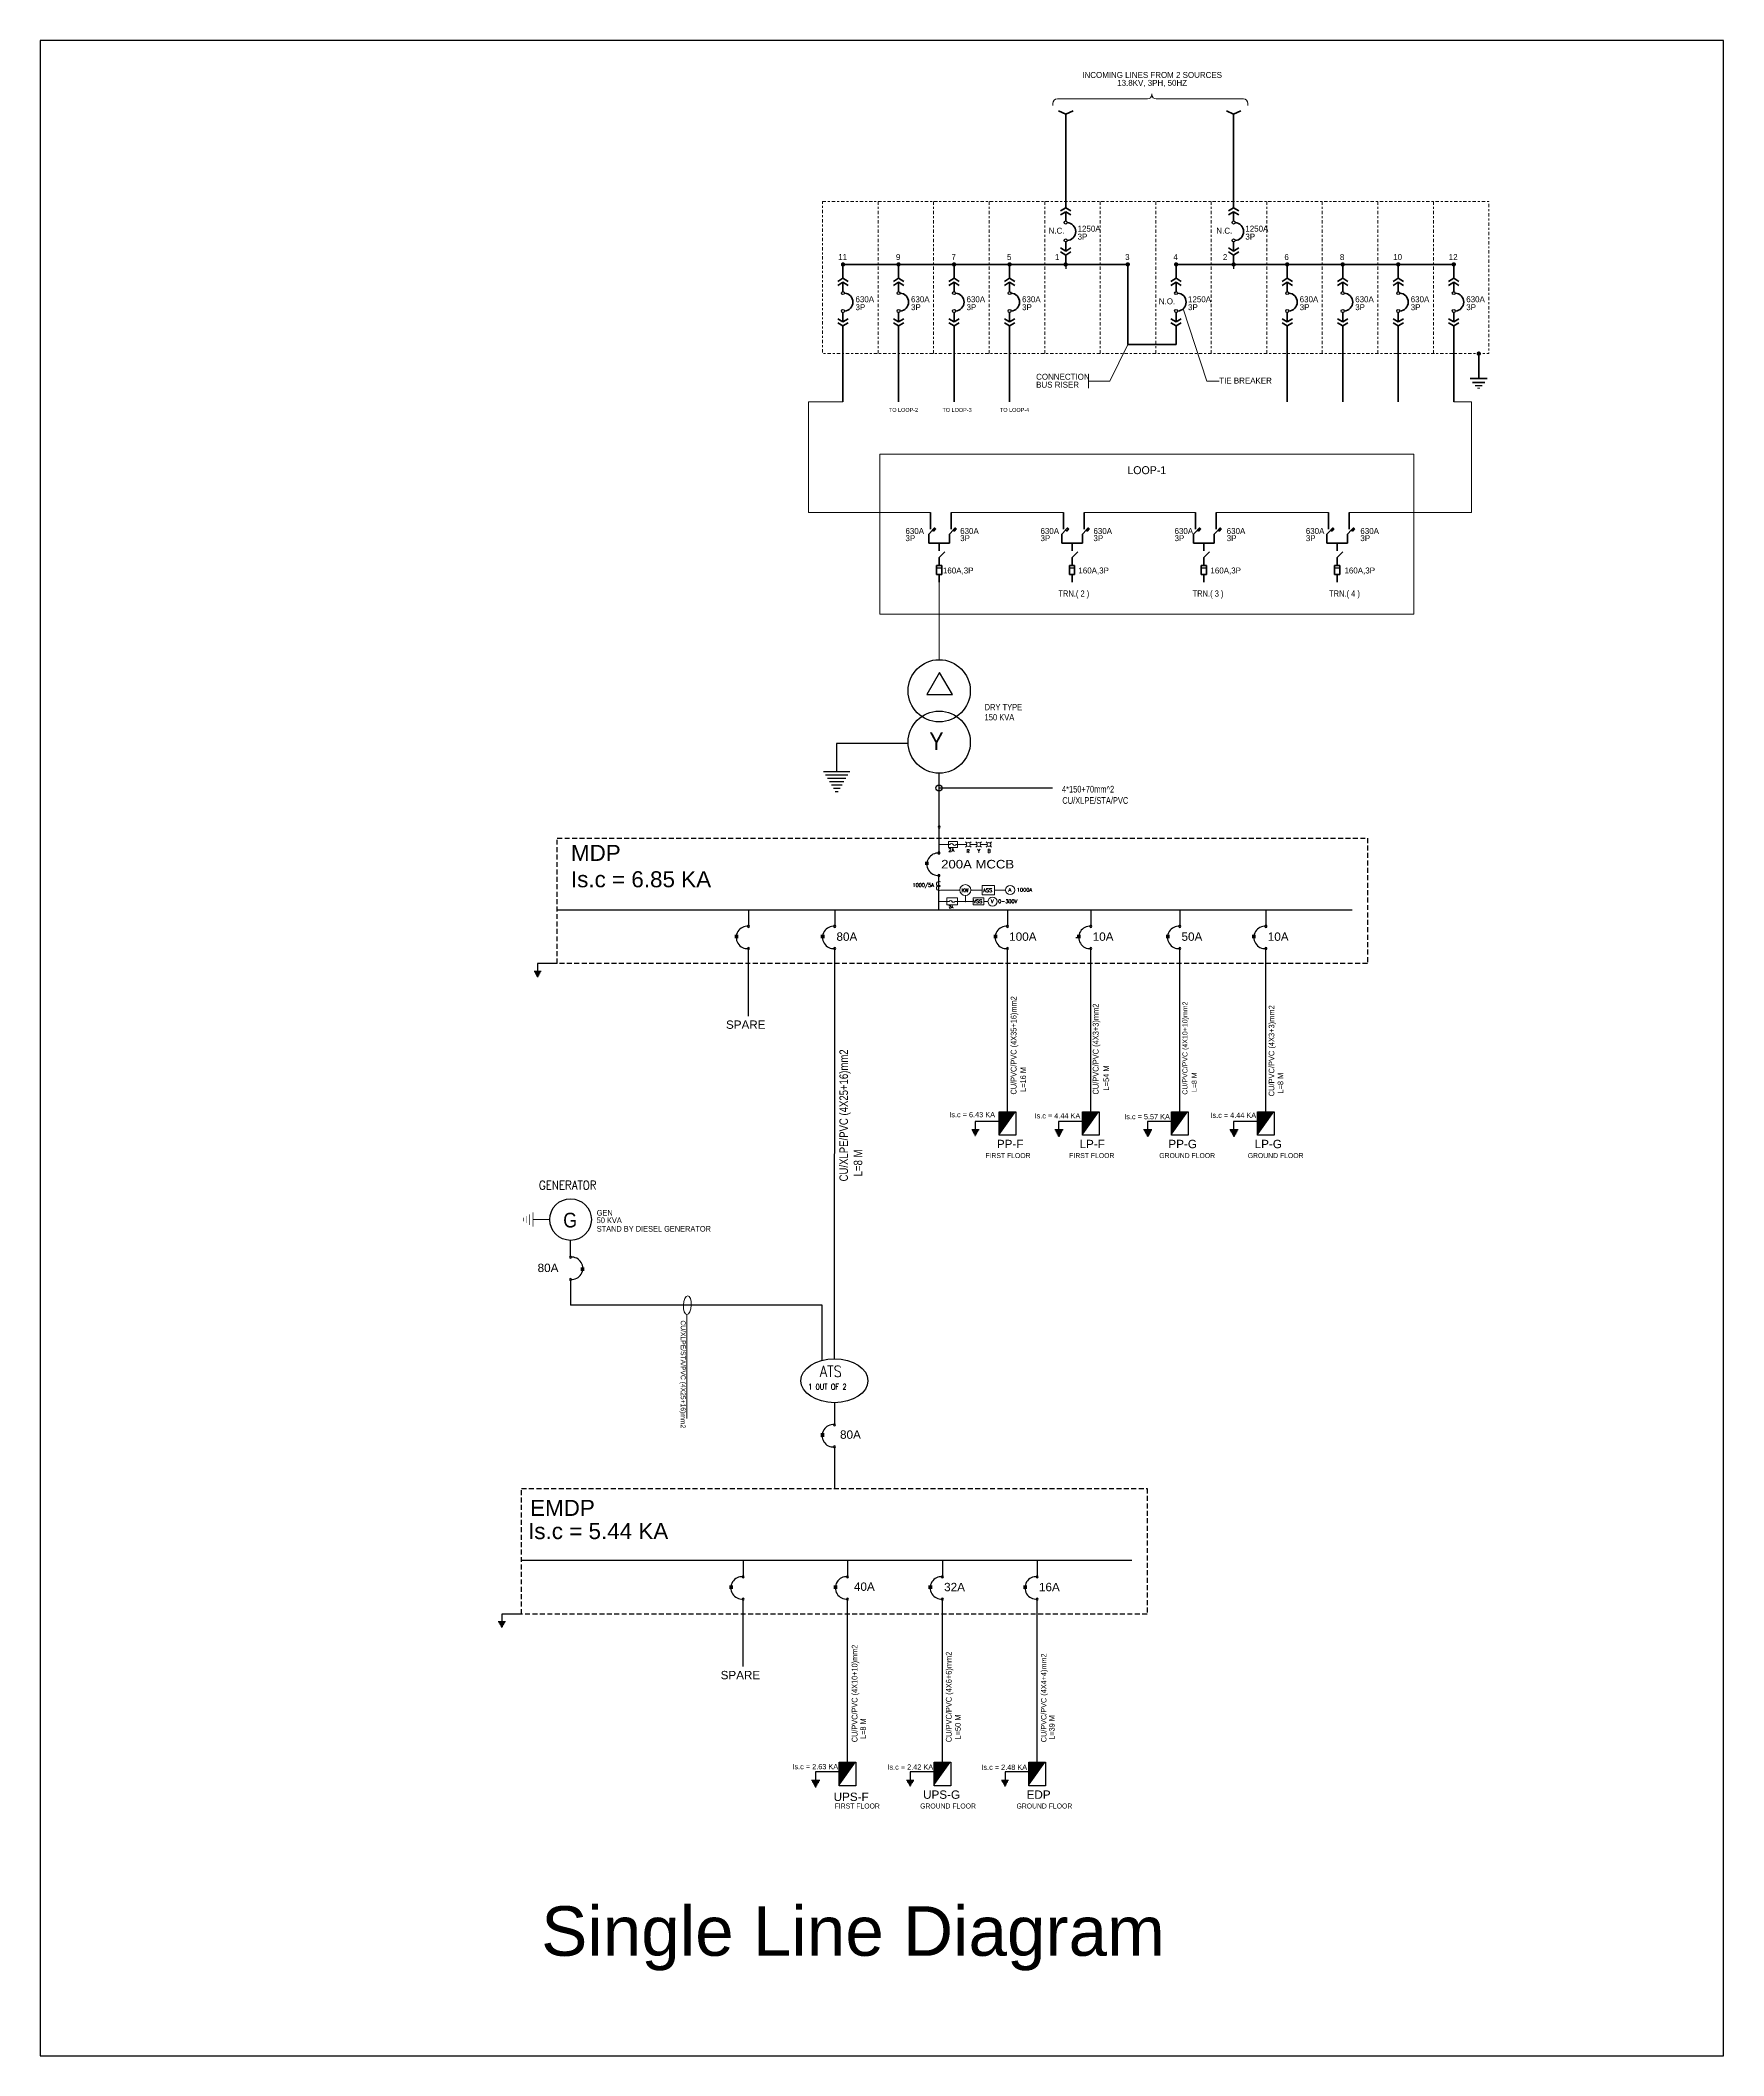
# Model space of a CAD drawing. Header units: inches. Extents: x 102 to 187, y 92 to 194.
import ezdxf
from ezdxf.enums import TextEntityAlignment as Align

# ---------------------------------------------------------------- set-up
doc = ezdxf.new("R2010")
doc.units = ezdxf.units.IN
doc.header["$MEASUREMENT"] = 0
doc.linetypes.add('DGN Style 4', pattern=[0.336795, 0.168292, -0.084146, 0.000210365, -0.084146])
doc.linetypes.add('HIDDEN', pattern=[0.375, 0.25, -0.125])
for name, color, linetype in [('1ST-1', 4, 'Continuous'), ('E-PW-TXT', 2, 'Continuous'), ('E-SLD', 4, 'Continuous'), ('E-T25', 3, 'Continuous'), ('E-TEXT', 2, 'Continuous'), ('ET25-50', 3, 'Continuous'), ('POWER', 7, 'Continuous')]:
    doc.layers.add(name, color=color, linetype=linetype)
for name, color, linetype, lineweight in [('E-TEXT-E', 1, 'Continuous', 25), ('E-WIR', 4, 'Continuous', 0), ('Level 1', 7, 'Continuous', 0), ('Level 3', 7, 'Continuous', 0), ('Level 33', 7, 'Continuous', 5), ('Level 38', 7, 'Continuous', 0), ('Level 39', 7, 'Continuous', 0), ('Level 42', 7, 'Continuous', 0), ('LIGHTS', 4, 'Continuous', 20)]:
    doc.layers.add(name, color=color, linetype=linetype, lineweight=lineweight)
doc.styles.add('dim50', font='', dxfattribs={"width": 0.8, "height": 125})
doc.styles.add('GEO', font='arial.ttf', dxfattribs={"width": 1.15, "height": 0.18})
doc.styles.add('moha', font='romant.shx')
doc.styles.add('RD', font='romand.shx', dxfattribs={"width": 1.2, "height": 250})
doc.styles.add('ROMANS', font='arial.ttf', dxfattribs={"width": 1.15, "height": 0.2})
doc.styles.get("Standard").update_dxf_attribs({"font": 'arial.ttf'})
doc.styles.add('STENCIL', font='STENCIL.shx', dxfattribs={"height": 0.25})
doc.styles.add('Style-LOW_RES_FILLED', font='LOW_RES_FILLED.shx')
doc.styles.get('dim50').set_extended_font_data('HelvLight')

# ---------------------------------------------------------------- blocks, each defined once
blk = doc.blocks.new('CB_1')
at = {"layer": 'Level 38', "color": 1, "linetype": 'Continuous', "lineweight": 30}
for centre in [(0, 0.123), (0, 0.01)]:
    blk.add_circle(centre, 0.00953, dxfattribs=at)
at = {"layer": 'Level 38', "color": 1, "linetype": 'Continuous', "lineweight": 53}
blk.add_arc((0.006, 0.066), 0.0569, 273.5274, 86.4726, dxfattribs=at)
blk = doc.blocks.new('cb')
at = {"layer": 'Level 38', "color": 1, "linetype": 'Continuous', "lineweight": 30, "xscale": 8, "yscale": 8, "zscale": 8, "rotation": 90}
blk.add_blockref('CB_1', (0.53, -0.5), dxfattribs=at)
blk = doc.blocks.new('*U6')
at = {"layer": 'Level 33', "color": 211, "linetype": 'Continuous', "lineweight": 70}
for q in [(-0.26, 0.08, 0), (0.26, 0.08, 0)]:
    blk.add_line((0, -0.08, 0), q, dxfattribs=at)
blk = doc.blocks.new('*U7')
at = {"layer": 'Level 33', "color": 211, "linetype": 'Continuous', "lineweight": 70}
for q in [(-0.26, 0.08, 0), (0.26, 0.08, 0)]:
    blk.add_line((0, -0.08, 0), q, dxfattribs=at)
blk = doc.blocks.new('*U8')
at = {"layer": 'Level 42', "color": 7, "linetype": 'Continuous', "lineweight": 13}
for p, q in [((-0.15, 0.04, 0), (-4.69, 0.04, 0)), ((4.69, 0.04, 0), (0.3, 0.04, 0)), ((-4.92, -0.19, 0), (-4.92, -0.29, 0)), ((4.92, -0.29, 0), (4.92, -0.19, 0))]:
    blk.add_line(p, q, dxfattribs=at)
at = {"layer": 'Level 42', "color": 7, "linetype": 'Continuous', "lineweight": 13, "elevation": 0, "flags": 128}
blk.add_lwpolyline([(0.08, 0.26), (0.08, 0.29), (0.08, 0.26)], dxfattribs=at)
at = {"layer": 'Level 42', "color": 7, "linetype": 'Continuous', "lineweight": 13}
for centre, start, end in [((-4.69, -0.19, 0), 90, 180), ((4.69, -0.19, 0), 0, 90)]:
    blk.add_arc(centre, 0.225, start, end, dxfattribs=at)
at = {"layer": 'Level 42', "color": 7, "linetype": 'Continuous', "lineweight": 13, "extrusion": (0, 0, -1)}
for centre, start, end in [((0.15, 0.26, 0), 180, 270), ((-0.3, 0.26, 0), 270, 0)]:
    blk.add_arc(centre, 0.225, start, end, dxfattribs=at)
blk = doc.blocks.new('DOT')
at = {"layer": '1ST-1', "color": 0, "linetype": 'ByBlock'}
blk.add_line((-0.5, 0), (-1, 0), dxfattribs=at)
at = {"layer": '1ST-1', "color": 0, "linetype": 'ByBlock', "const_width": 0.5}
blk.add_lwpolyline([(-0.25, 0, 1), (0.25, 0, 1)], format="xyb", close=True, dxfattribs=at)
blk = doc.blocks.new('DT_1')
at = {"layer": 'Level 3', "color": 3, "linetype": 'Continuous', "lineweight": 0, "xscale": 0.1375006984931175, "yscale": 0.1375006984931175, "zscale": 0.1375006984931175}
blk.add_blockref('DOT', (0, 0), dxfattribs=at)
blk = doc.blocks.new('dt')
at = {"layer": 'Level 3', "color": 3, "linetype": 'Continuous', "lineweight": 0, "xscale": 10.56, "yscale": 10.56, "zscale": 10.56}
blk.add_blockref('DT_1', (0, 0), dxfattribs=at)
blk = doc.blocks.new('A$C544A3A19')
at = {"layer": 'Level 3', "color": 3, "linetype": 'Continuous', "lineweight": 0, "xscale": 1.5, "yscale": 1.5, "zscale": 1.5, "rotation": 90}
blk.add_blockref('dt', (0, 0), dxfattribs=at)
blk = doc.blocks.new('A$C68994367')
at = {"layer": 'Level 1', "color": 7, "linetype": 'Continuous', "lineweight": 0, "insert": (0, 0), "char_height": 0.3, "attachment_point": 4, "line_spacing_factor": 0.722892, "style": 'Style-LOW_RES_FILLED'}
blk.add_mtext('630A\\P3P', dxfattribs=at)
blk = doc.blocks.new('A$C1B5D5461')
at = {"layer": 'Level 1', "color": 7, "linetype": 'Continuous', "lineweight": 0, "style": 'Style-LOW_RES_FILLED'}
blk.add_text('160A,3P', height=0.3, dxfattribs=at).set_placement((0, 0), align=Align.MIDDLE_LEFT)

msp = doc.modelspace()

# ---------------------------------------------------------------- linework, layer by layer
at = {"color": 10}
for p, q in [((146.66, 152.69), (146.83, 152.69)), ((146.66, 152.63), (146.83, 152.63)), ((146.66, 152.58), (146.83, 152.58)), ((137.06, 149), (137.22, 149)), ((137.06, 148.94), (137.22, 148.94)), ((137.06, 148.88), (137.22, 148.88)), ((141.4, 149), (141.57, 149)), ((141.4, 148.94), (141.57, 148.94)), ((141.4, 148.88), (141.57, 148.88)), ((150.12, 149), (150.29, 149)), ((150.12, 148.94), (150.29, 148.94)), ((150.12, 148.88), (150.29, 148.88)), ((154.25, 148.88), (154.42, 148.88)), ((154.32, 149), (154.49, 149)), ((154.32, 148.94), (154.49, 148.94)), ((154.32, 148.88), (154.49, 148.88)), ((158.81, 149), (158.98, 149)), ((158.81, 148.94), (158.98, 148.94)), ((158.81, 148.88), (158.98, 148.88)), ((163.15, 149), (163.32, 149)), ((163.15, 148.94), (163.32, 148.94)), ((163.15, 148.88), (163.32, 148.88)), ((129.46, 132.21), (129.29, 132.21)), ((129.46, 132.15), (129.29, 132.15)), ((129.46, 132.09), (129.29, 132.09)), ((141.39, 123.86), (141.56, 123.86)), ((141.39, 123.8), (141.56, 123.8)), ((141.39, 123.74), (141.56, 123.74)), ((136.78, 116.18), (136.95, 116.18)), ((136.78, 116.13), (136.95, 116.13)), ((136.78, 116.07), (136.95, 116.07)), ((142.05, 116.18), (142.22, 116.18)), ((142.05, 116.13), (142.22, 116.13)), ((142.05, 116.07), (142.22, 116.07)), ((146.83, 116.18), (147, 116.18)), ((146.83, 116.13), (147, 116.13)), ((146.83, 116.07), (147, 116.07)), ((151.61, 116.18), (151.78, 116.18)), ((151.61, 116.13), (151.78, 116.13)), ((151.61, 116.07), (151.78, 116.07))]:
    msp.add_line(p, q, dxfattribs=at)
at = {"color": 4, "linetype": 'HIDDEN'}
for points in [[(128.1, 153.9), (168.96, 153.9), (168.96, 147.57), (128.1, 147.57)], [(126.3, 121.09), (157.85, 121.09), (157.85, 114.76), (126.3, 114.76)]]:
    msp.add_lwpolyline(points, close=True, dxfattribs=at)
at = {"layer": 'E-SLD'}
for p, q in [((145.79, 158.68), (142.19, 158.68)), ((142.19, 158.68), (142.19, 157.25)), ((142.85, 157.25), (141.53, 157.25)), ((142.76, 157.08), (141.63, 157.08)), ((142.66, 156.91), (141.73, 156.91)), ((142.56, 156.74), (141.83, 156.74)), ((142.46, 156.57), (141.93, 156.57)), ((142.36, 156.4), (142.03, 156.4)), ((142.26, 156.23), (142.12, 156.23)), ((128.1, 147.57), (127.11, 147.57)), ((127.11, 147.57), (127.11, 147.18)), ((127.29, 147.18), (126.93, 147.18)), ((127.26, 147.13), (126.95, 147.13)), ((127.24, 147.08), (126.98, 147.08)), ((127.21, 147.04), (127.01, 147.04)), ((127.18, 146.99), (127.04, 146.99)), ((127.16, 146.94), (127.06, 146.94)), ((127.13, 146.9), (127.09, 146.9)), ((125.49, 114.37), (125.12, 114.37)), ((125.46, 114.32), (125.15, 114.32)), ((125.43, 114.27), (125.18, 114.27)), ((125.41, 114.23), (125.2, 114.23)), ((125.38, 114.18), (125.23, 114.18)), ((125.35, 114.13), (125.26, 114.13)), ((125.32, 114.08), (125.29, 114.08)), ((126.3, 114.76), (125.31, 114.76)), ((125.31, 114.76), (125.31, 114.37))]:
    msp.add_line(p, q, dxfattribs=at)
for centre, radius in [((147.36, 161.33), 1.57), ((147.36, 158.74), 1.57), ((128.77, 134.66), 1.05)]:
    msp.add_circle(centre, radius, dxfattribs=at)
at = {"layer": 'E-WIR'}
msp.add_line((126.87, 134.66), (127.72, 134.66), dxfattribs=at)
at = {"layer": 'E-WIR', "const_width": 0.0314}
for points in [[(126.4, 134.75), (126.4, 134.57)], [(126.55, 134.84), (126.55, 134.48)], [(126.71, 134.93), (126.71, 134.39)], [(126.87, 135.02), (126.87, 134.3)]]:
    msp.add_lwpolyline(points, dxfattribs=at)
at = {"layer": 'E-WIR', "ltscale": 10}
msp.add_lwpolyline([(134.64, 129.87), (134.64, 124.63)], dxfattribs=at)
msp.add_ellipse((134.66, 130.34), major_axis=(-0.018, -0.473), ratio=0.414418, dxfattribs=at)
at = {"layer": 'ET25-50'}
msp.add_lwpolyline([(147.38, 162.25), (146.74, 161.14), (148.03, 161.14)], close=True, dxfattribs=at)
at = {"layer": 'Level 1', "color": 7, "linetype": 'DGN Style 4', "lineweight": 13}
for p, q in [((144.28, 186.01), (144.28, 178.34)), ((147.08, 186.01), (147.08, 178.34)), ((149.88, 186.01), (149.88, 178.34)), ((152.68, 186.01), (152.68, 178.34)), ((155.48, 186.01), (155.48, 178.34)), ((158.28, 186.01), (158.28, 178.34)), ((161.08, 186.01), (161.08, 178.34)), ((163.88, 186.01), (163.88, 178.34)), ((166.68, 186.01), (166.68, 178.34)), ((169.48, 186.01), (169.48, 178.34)), ((172.28, 186.01), (172.28, 178.34))]:
    msp.add_line(p, q, dxfattribs=at)
at = {"layer": 'Level 1', "color": 7, "linetype": 'Continuous', "lineweight": 0}
for p, q in [((159.66, 180.6, -0.01), (160.86, 176.95, -0.01)), ((156.87, 178.8), (155.97, 176.95)), ((154.89, 177.3, -0.01), (154.89, 176.6, -0.01)), ((154.89, 176.95, -0.01), (155.97, 176.95, -0.01)), ((160.86, 176.95, -0.01), (161.48, 176.95, -0.01))]:
    msp.add_line(p, q, dxfattribs=at)
at = {"layer": 'Level 1', "color": 7, "linetype": 'DGN Style 4', "lineweight": 13}
msp.add_3dface([(141.48, 186.01), (175.08, 186.01), (175.08, 178.34), (141.48, 178.34)], dxfattribs=at)
at = {"layer": 'Level 33', "color": 40, "linetype": 'Continuous', "lineweight": 80}
for p, q in [((153.74, 185.7), (153.74, 190.42)), ((162.21, 185.7), (162.21, 190.42)), ((153.74, 185.5), (153.74, 185.03)), ((162.21, 185.5), (162.21, 185.03)), ((153.74, 183.97), (153.74, 183.5)), ((153.74, 183.3), (153.74, 182.84)), ((162.21, 183.97), (162.21, 183.5)), ((162.21, 183.3), (162.21, 182.84)), ((142.51, 182.84), (142.51, 182.14)), ((145.31, 182.84), (145.31, 182.14)), ((148.11, 182.84), (148.11, 182.14)), ((150.91, 182.84), (150.91, 182.14)), ((156.87, 182.84), (156.87, 178.8)), ((159.31, 182.84), (159.31, 182.14)), ((164.91, 182.84), (164.91, 182.14)), ((167.71, 182.84), (167.71, 182.14)), ((170.51, 182.84), (170.51, 182.14)), ((173.31, 182.84), (173.31, 182.14)), ((142.51, 181.94), (142.51, 181.47)), ((145.31, 181.94), (145.31, 181.47)), ((148.11, 181.94), (148.11, 181.47)), ((150.91, 181.94), (150.91, 181.47)), ((159.31, 181.94), (159.31, 181.47)), ((164.91, 181.94), (164.91, 181.47)), ((167.71, 181.94), (167.71, 181.47)), ((170.51, 181.94), (170.51, 181.47)), ((173.31, 181.94), (173.31, 181.47)), ((142.51, 180.41), (142.51, 179.94)), ((145.31, 180.41), (145.31, 179.94)), ((148.11, 180.41), (148.11, 179.94)), ((150.91, 180.41), (150.91, 179.94)), ((159.31, 180.41), (159.31, 179.94)), ((164.91, 180.41), (164.91, 179.94)), ((167.71, 180.41), (167.71, 179.94)), ((170.51, 180.41), (170.51, 179.94)), ((173.31, 180.41), (173.31, 179.94)), ((142.51, 179.74), (142.51, 175.9)), ((145.31, 179.74), (145.31, 175.9)), ((148.11, 179.74), (148.11, 175.9)), ((150.91, 179.74), (150.91, 175.9)), ((159.31, 179.74), (159.31, 178.8)), ((164.91, 179.74), (164.91, 175.9)), ((167.71, 179.74), (167.71, 175.9)), ((170.51, 179.74), (170.51, 175.9)), ((173.31, 179.74), (173.31, 175.9)), ((146.92, 170.32), (146.92, 169.49)), ((147.96, 170.32), (147.96, 169.49)), ((153.63, 170.32), (153.63, 169.49)), ((154.67, 170.32), (154.67, 169.49)), ((160.28, 170.32), (160.28, 169.49)), ((161.32, 170.32), (161.32, 169.49)), ((167, 170.32), (167, 169.49)), ((168.04, 170.32), (168.04, 169.49)), ((147.36, 168.78), (147.36, 168.39)), ((154.06, 168.78), (154.06, 168.39)), ((160.71, 168.78), (160.71, 168.39)), ((167.43, 168.78), (167.43, 168.39)), ((147.36, 168.05), (147.65, 168.34)), ((147.36, 168.05), (147.36, 167.66)), ((154.06, 168.05), (154.35, 168.34)), ((154.06, 168.05), (154.06, 167.66)), ((160.71, 168.05), (161, 168.34)), ((160.71, 168.05), (160.71, 167.66)), ((167.43, 168.05), (167.72, 168.34)), ((167.43, 168.05), (167.43, 167.66)), ((147.36, 167.2), (147.36, 166.81)), ((154.06, 167.2), (154.06, 166.81)), ((160.71, 167.2), (160.71, 166.81)), ((167.43, 167.2), (167.43, 166.81))]:
    msp.add_line(p, q, dxfattribs=at)
at = {"layer": 'Level 33', "color": 40, "linetype": 'Continuous', "lineweight": 100}
for p, q in [((142.51, 182.84), (156.87, 182.84)), ((159.31, 182.84), (173.31, 182.84)), ((156.87, 178.8), (159.31, 178.8))]:
    msp.add_line(p, q, dxfattribs=at)
at = {"layer": 'Level 33', "color": 40}
for p, q in [((142.51, 175.9), (140.77, 175.9)), ((140.77, 175.9), (140.77, 170.32)), ((173.31, 175.9), (174.21, 175.9)), ((174.21, 175.9), (174.21, 170.32)), ((171.3, 173.27), (144.37, 173.27)), ((146.92, 170.32), (140.77, 170.32)), ((153.63, 170.32), (147.96, 170.32)), ((160.28, 170.32), (154.67, 170.32)), ((167, 170.32), (161.32, 170.32)), ((174.21, 170.32), (168.04, 170.32)), ((147.36, 166.81), (147.36, 162.92))]:
    msp.add_line(p, q, dxfattribs=at)
at = {"layer": 'Level 33', "color": 40, "linetype": 'Continuous', "lineweight": 100, "flags": 128}
for points in [[(153.38, 190.59), (153.74, 190.42), (154.11, 190.58)], [(161.85, 190.59), (162.21, 190.42), (162.58, 190.58)]]:
    msp.add_lwpolyline(points, dxfattribs=at)
at = {"layer": 'Level 33', "color": 40}
msp.add_lwpolyline([(144.37, 173.27), (171.3, 173.27), (171.3, 165.2), (144.37, 165.2)], close=True, dxfattribs=at)
at = {"layer": 'Level 38', "color": 2, "linetype": 'Continuous', "lineweight": 70}
for p, q in [((146.84, 169.24), (147.04, 169.45)), ((146.84, 169.24), (146.84, 168.78)), ((146.84, 168.78), (147.88, 168.78)), ((147.88, 169.24), (148.08, 169.45)), ((147.88, 169.24), (147.88, 168.78)), ((153.54, 169.24), (153.75, 169.45)), ((153.54, 169.24), (153.54, 168.78)), ((153.54, 168.78), (154.58, 168.78)), ((154.58, 169.24), (154.79, 169.45)), ((154.58, 169.24), (154.58, 168.78)), ((160.19, 169.24), (160.4, 169.45)), ((160.19, 169.24), (160.19, 168.78)), ((160.19, 168.78), (161.23, 168.78)), ((161.23, 169.24), (161.44, 169.45)), ((161.23, 169.24), (161.23, 168.78)), ((166.91, 169.24), (167.12, 169.45)), ((166.91, 169.24), (166.91, 168.78)), ((166.91, 168.78), (167.95, 168.78)), ((167.95, 169.24), (168.16, 169.45)), ((167.95, 169.24), (167.95, 168.78))]:
    msp.add_line(p, q, dxfattribs=at)
at = {"layer": 'Level 38', "color": 240, "linetype": 'Continuous', "lineweight": 53}
for p, q in [((147.23, 167.66), (147.49, 167.66)), ((147.23, 167.66), (147.23, 167.2)), ((147.23, 167.2), (147.49, 167.2)), ((147.49, 167.66), (147.49, 167.2)), ((153.93, 167.66), (154.19, 167.66)), ((153.93, 167.66), (153.93, 167.2)), ((153.93, 167.2), (154.19, 167.2)), ((154.19, 167.66), (154.19, 167.2)), ((160.58, 167.66), (160.84, 167.66)), ((160.58, 167.66), (160.58, 167.2)), ((160.58, 167.2), (160.84, 167.2)), ((160.84, 167.66), (160.84, 167.2)), ((167.3, 167.66), (167.56, 167.66)), ((167.3, 167.66), (167.3, 167.2)), ((167.3, 167.2), (167.56, 167.2)), ((167.56, 167.66), (167.56, 167.2))]:
    msp.add_line(p, q, dxfattribs=at)
at = {"layer": 'Level 38', "color": 240, "linetype": 'Continuous', "lineweight": 30}
for p, q in [((147.23, 167.53), (147.49, 167.53)), ((153.93, 167.53), (154.19, 167.53)), ((160.58, 167.53), (160.84, 167.53)), ((167.3, 167.53), (167.56, 167.53))]:
    msp.add_line(p, q, dxfattribs=at)
at = {"layer": 'Level 38', "color": 2, "linetype": 'Continuous', "lineweight": 53}
for points in [[(147.03, 169.45), (147.13, 169.55), (147.18, 169.5), (147.08, 169.39)], [(148.07, 169.45), (148.17, 169.55), (148.22, 169.5), (148.12, 169.39)], [(153.73, 169.45), (153.83, 169.55), (153.89, 169.5), (153.79, 169.39)], [(154.77, 169.45), (154.87, 169.55), (154.93, 169.5), (154.83, 169.39)], [(160.39, 169.45), (160.49, 169.55), (160.54, 169.5), (160.44, 169.39)], [(161.43, 169.45), (161.53, 169.55), (161.58, 169.5), (161.48, 169.39)], [(167.11, 169.45), (167.21, 169.55), (167.26, 169.5), (167.16, 169.39)], [(168.15, 169.45), (168.25, 169.55), (168.3, 169.5), (168.2, 169.39)]]:
    msp.add_3dface(points, dxfattribs=at)
at = {"layer": 'Level 39', "color": 4, "linetype": 'Continuous', "lineweight": 70}
for p, q in [((174.57, 177.08, -0.01), (174.57, 178.34, -0.01)), ((174.13, 177.08, -0.01), (175, 177.08, -0.01))]:
    msp.add_line(p, q, dxfattribs=at)
at = {"layer": 'Level 39', "color": 4, "linetype": 'Continuous', "lineweight": 40}
msp.add_line((174.26, 176.89, -0.01), (174.87, 176.89, -0.01), dxfattribs=at)
at = {"layer": 'Level 39', "color": 4, "linetype": 'Continuous', "lineweight": 30}
msp.add_line((174.39, 176.74, -0.01), (174.74, 176.74, -0.01), dxfattribs=at)
at = {"layer": 'Level 39', "color": 4, "linetype": 'Continuous', "lineweight": 13}
msp.add_line((174.51, 176.6, -0.01), (174.62, 176.6, -0.01), dxfattribs=at)
at = {"layer": 'LIGHTS', "color": 3, "linetype": 'Continuous'}
for p, q in [((147.35, 153.58), (147.83, 153.58)), ((148.28, 153.58), (148.73, 153.58)), ((148.74, 153.67), (148.69, 153.72)), ((148.91, 153.67), (148.97, 153.72)), ((148.93, 153.58), (149.25, 153.58)), ((149.26, 153.67), (149.21, 153.72)), ((149.43, 153.67), (149.49, 153.72)), ((149.44, 153.58), (149.77, 153.58)), ((149.78, 153.67), (149.73, 153.72)), ((149.95, 153.67), (150, 153.72)), ((148.74, 153.49), (148.69, 153.44)), ((148.91, 153.49), (148.97, 153.44)), ((149.26, 153.49), (149.21, 153.44)), ((149.43, 153.49), (149.49, 153.44)), ((149.78, 153.49), (149.73, 153.44)), ((149.95, 153.49), (150, 153.44)), ((147.35, 150.7), (147.86, 150.7)), ((147.42, 151.28), (148.41, 151.28)), ((148.16, 150.7), (149.08, 150.7)), ((148.68, 150.7), (148.68, 151)), ((148.96, 151.28), (149.53, 151.28)), ((149.62, 150.7), (149.82, 150.7)), ((150.71, 151.28), (150.15, 151.28))]:
    msp.add_line(p, q, dxfattribs=at)
for points in [[(148.22, 153.58), (148.28, 153.58), (148.28, 153.73), (147.83, 153.73), (147.83, 153.58), (147.9, 153.58)], [(148.22, 153.58), (148.28, 153.58), (148.28, 153.43), (147.83, 153.43), (147.83, 153.58), (147.9, 153.58)]]:
    msp.add_lwpolyline(points, dxfattribs=at)
for points in [[(149.53, 151.51), (150.15, 151.51), (150.15, 151.04), (149.53, 151.04)], [(147.74, 150.53), (148.28, 150.53), (148.28, 150.88), (147.74, 150.88)], [(149.62, 150.53), (149.08, 150.53), (149.08, 150.88), (149.62, 150.88)]]:
    msp.add_lwpolyline(points, close=True, dxfattribs=at)
at = {"layer": 'LIGHTS', "color": 3, "linetype": 'Continuous', "const_width": 0.0366}
msp.add_lwpolyline([(148.66, 150.7, -1), (148.7, 150.7, -1)], format="xyb", close=True, dxfattribs=at)
at = {"layer": 'LIGHTS', "color": 3, "linetype": 'Continuous'}
for centre, radius in [((148.83, 153.58), 0.0978), ((149.35, 153.58), 0.0978), ((149.87, 153.58), 0.0978), ((148.68, 151.28), 0.275), ((150.94, 151.28), 0.229), ((150.05, 150.7), 0.229)]:
    msp.add_circle(centre, radius, dxfattribs=at)
for centre, radius, start, end in [((147.98, 153.53), 0.0978, 33.5513, 146.4487), ((148.14, 153.63), 0.0978, 213.5513, 326.4487), ((147.35, 151.59), 0.126, 55.2295, 304.7705), ((147.35, 151.38), 0.126, 55.2295, 304.7705), ((147.94, 150.66), 0.0881, 33.5513, 146.4487), ((148.08, 150.75), 0.0881, 213.5513, 326.4487)]:
    msp.add_arc(centre, radius, start, end, dxfattribs=at)
at = {"layer": 'POWER', "color": 4}
for p, q in [((147.35, 157.17), (147.35, 153.2)), ((147.35, 150.28), (147.35, 152.02)), ((128.1, 150.28), (168.18, 150.28)), ((137.75, 150.28), (137.75, 149.45)), ((142.09, 150.28), (142.09, 149.45)), ((150.81, 150.28), (150.81, 149.45)), ((155.01, 150.28), (155.01, 149.45)), ((159.5, 150.28), (159.5, 149.45)), ((163.84, 150.28), (163.84, 149.45)), ((137.75, 144.92), (137.75, 148.33)), ((142.08, 127.63), (142.09, 148.33)), ((150.81, 140.09), (150.81, 148.33)), ((155.01, 140.09), (155.01, 148.33)), ((159.49, 140.09), (159.49, 148.33)), ((163.84, 140.09), (163.84, 148.33)), ((150.39, 138.91), (150.39, 140.09)), ((150.39, 140.09), (151.23, 140.09)), ((151.23, 140.09), (151.23, 138.91)), ((154.59, 140.09), (155.43, 140.09)), ((154.59, 138.91), (154.59, 140.09)), ((155.43, 140.09), (155.43, 138.91)), ((159.07, 138.91), (159.07, 140.09)), ((159.07, 140.09), (159.91, 140.09)), ((159.91, 140.09), (159.91, 138.91)), ((163.42, 138.91), (163.42, 140.09)), ((163.42, 140.09), (164.26, 140.09)), ((164.26, 140.09), (164.26, 138.91)), ((151.23, 138.91), (150.39, 138.91)), ((155.43, 138.91), (154.59, 138.91)), ((159.91, 138.91), (159.07, 138.91)), ((164.26, 138.91), (163.42, 138.91)), ((141.46, 130.34), (128.77, 130.34)), ((141.46, 127.56), (141.46, 130.34)), ((126.3, 117.47), (157.08, 117.47)), ((137.47, 117.47), (137.47, 116.64)), ((142.74, 117.47), (142.74, 116.64)), ((147.52, 117.47), (147.52, 116.64)), ((152.3, 117.47), (152.3, 116.64)), ((137.47, 112.11), (137.47, 115.52)), ((142.74, 107.28), (142.74, 115.51)), ((147.52, 107.28), (147.52, 115.52)), ((152.3, 107.28), (152.3, 115.52)), ((142.32, 106.1), (142.32, 107.28)), ((142.32, 107.28), (143.16, 107.28)), ((143.16, 107.28), (143.16, 106.1)), ((147.1, 106.1), (147.1, 107.28)), ((147.1, 107.28), (147.94, 107.28)), ((147.94, 107.28), (147.94, 106.1)), ((151.88, 106.1), (151.88, 107.28)), ((151.88, 107.28), (152.72, 107.28)), ((152.72, 107.28), (152.72, 106.1)), ((143.16, 106.1), (142.32, 106.1)), ((147.94, 106.1), (147.1, 106.1)), ((152.72, 106.1), (151.88, 106.1))]:
    msp.add_line(p, q, dxfattribs=at)
at = {"layer": 'POWER'}
for p, q in [((150.39, 139.61), (149.18, 139.61)), ((149.18, 139.61), (149.18, 139.18)), ((154.59, 139.61), (153.38, 139.61)), ((153.38, 139.61), (153.38, 139.18)), ((159.07, 139.61), (157.87, 139.61)), ((157.87, 139.61), (157.87, 139.18)), ((163.42, 139.61), (162.21, 139.61)), ((162.21, 139.61), (162.21, 139.18)), ((142.32, 106.8), (141.12, 106.8)), ((141.12, 106.8), (141.12, 106.36)), ((147.1, 106.8), (145.9, 106.8)), ((145.9, 106.8), (145.9, 106.37)), ((151.88, 106.8), (150.68, 106.8)), ((150.68, 106.8), (150.68, 106.37))]:
    msp.add_line(p, q, dxfattribs=at)
at = {"layer": 'POWER', "color": 1}
for p, q in [((149.37, 139.18), (149, 139.18)), ((149.34, 139.13), (149.03, 139.13)), ((149.31, 139.08), (149.05, 139.08)), ((149.28, 139.04), (149.08, 139.04)), ((149.26, 138.99), (149.11, 138.99)), ((149.23, 138.94), (149.14, 138.94)), ((149.2, 138.89), (149.16, 138.89)), ((153.61, 139.18), (153.19, 139.18)), ((153.58, 139.13), (153.22, 139.13)), ((153.55, 139.08), (153.24, 139.08)), ((153.53, 139.03), (153.27, 139.03)), ((153.5, 138.99), (153.3, 138.99)), ((153.47, 138.94), (153.32, 138.94)), ((153.44, 138.89), (153.35, 138.89)), ((153.42, 138.85), (153.38, 138.85)), ((158.09, 139.18), (157.67, 139.18)), ((158.06, 139.13), (157.7, 139.13)), ((158.04, 139.08), (157.73, 139.08)), ((158.01, 139.03), (157.75, 139.03)), ((157.98, 138.99), (157.78, 138.99)), ((157.96, 138.94), (157.81, 138.94)), ((157.93, 138.89), (157.84, 138.89)), ((157.9, 138.85), (157.86, 138.85)), ((162.44, 139.18), (162.02, 139.18)), ((162.41, 139.13), (162.04, 139.13)), ((162.38, 139.08), (162.07, 139.08)), ((162.35, 139.03), (162.1, 139.03)), ((162.33, 138.99), (162.13, 138.99)), ((162.3, 138.94), (162.15, 138.94)), ((162.27, 138.89), (162.18, 138.89)), ((162.25, 138.85), (162.21, 138.85)), ((141.34, 106.36), (140.92, 106.36)), ((141.31, 106.32), (140.95, 106.32)), ((141.29, 106.27), (140.98, 106.27)), ((141.26, 106.22), (141, 106.22)), ((141.23, 106.18), (141.03, 106.18)), ((141.2, 106.13), (141.06, 106.13)), ((141.18, 106.08), (141.08, 106.08)), ((141.15, 106.03), (141.11, 106.03)), ((146.08, 106.37), (145.72, 106.37)), ((146.06, 106.32), (145.75, 106.32)), ((146.03, 106.27), (145.77, 106.27)), ((146, 106.22), (145.8, 106.22)), ((145.97, 106.18), (145.83, 106.18)), ((145.95, 106.13), (145.85, 106.13)), ((145.92, 106.08), (145.88, 106.08)), ((150.86, 106.37), (150.5, 106.37)), ((150.83, 106.32), (150.52, 106.32)), ((150.81, 106.27), (150.55, 106.27)), ((150.78, 106.22), (150.58, 106.22)), ((150.75, 106.18), (150.61, 106.18)), ((150.73, 106.13), (150.63, 106.13)), ((150.7, 106.08), (150.66, 106.08))]:
    msp.add_line(p, q, dxfattribs=at)
at = {"layer": 'POWER', "color": 4}
msp.add_lwpolyline([(186.92, 194.14), (102.03, 194.14), (102.03, 92.48), (186.92, 92.48)], close=True, dxfattribs=at)
at = {"layer": 'POWER', "color": 6}
msp.add_lwpolyline([(147.35, 156.43), (153.07, 156.43)], dxfattribs=at)
at = {"layer": 'POWER', "color": 4}
for points in [[(128.77, 132.76), (128.77, 133.61)], [(128.77, 131.64), (128.77, 130.34)], [(142.08, 125.42), (142.08, 124.31)], [(142.08, 123.19), (142.08, 121.09)]]:
    msp.add_lwpolyline(points, dxfattribs=at)
at = {"layer": 'POWER', "color": 2}
msp.add_circle((147.35, 156.43), 0.154, dxfattribs=at)
msp.add_circle((147.35, 156.43), 0.154, dxfattribs=at)
at = {"layer": 'POWER', "color": 1}
for centre, start, end in [((147.36, 154.46), 0, 180), ((147.36, 154.46), 180, 0), ((147.35, 153.15), 0, 180), ((147.35, 153.15), 180, 0), ((147.35, 152.02), 0, 180), ((147.35, 152.02), 180, 0), ((137.75, 149.45), 0, 180), ((137.75, 149.45), 180, 0), ((142.09, 149.45), 0, 180), ((142.09, 149.45), 180, 0), ((150.81, 149.45), 0, 180), ((150.81, 149.45), 180, 0), ((155.01, 149.45), 0, 180), ((155.01, 149.45), 180, 0), ((159.5, 149.45), 0, 180), ((159.5, 149.45), 180, 0), ((163.84, 149.45), 0, 180), ((163.84, 149.45), 180, 0), ((137.75, 148.33), 0, 180), ((137.75, 148.33), 180, 0), ((142.09, 148.33), 0, 180), ((142.09, 148.33), 180, 0), ((150.81, 148.33), 0, 180), ((150.81, 148.33), 180, 0), ((155.01, 148.33), 0, 180), ((155.01, 148.33), 180, 0), ((159.5, 148.33), 0, 180), ((159.5, 148.33), 180, 0), ((163.84, 148.33), 0, 180), ((163.84, 148.33), 180, 0), ((128.77, 132.76), 0, 180), ((128.77, 132.76), 180, 0), ((128.77, 131.64), 0, 180), ((128.77, 131.64), 180, 0), ((142.08, 124.31), 0, 180), ((142.08, 124.31), 180, 0), ((142.08, 123.19), 0, 180), ((142.08, 123.19), 180, 0), ((137.47, 116.64), 0, 180), ((137.47, 116.64), 180, 0), ((142.74, 116.64), 0, 180), ((142.74, 116.64), 180, 0), ((147.52, 116.64), 0, 180), ((147.52, 116.64), 180, 0), ((152.3, 116.64), 0, 180), ((152.3, 116.64), 180, 0), ((137.47, 115.51), 0, 180), ((137.47, 115.51), 180, 0), ((142.74, 115.51), 0, 180), ((142.74, 115.51), 180, 0), ((147.52, 115.51), 0, 180), ((147.52, 115.51), 180, 0), ((152.3, 115.51), 0, 180), ((152.3, 115.51), 180, 0)]:
    msp.add_arc(centre, 0.0505, start, end, dxfattribs=at)
at = {"layer": 'POWER', "color": 4}
for centre, start, end in [((147.3, 152.58), 84.7434, 275.2566), ((137.69, 148.89), 84.7434, 275.2566), ((142.04, 148.89), 84.7434, 275.2566), ((150.75, 148.89), 84.7434, 275.2566), ((154.96, 148.89), 84.7434, 275.2566), ((159.44, 148.89), 84.7434, 275.2566), ((163.79, 148.89), 84.7434, 275.2566), ((128.83, 132.2), 264.7434, 95.2566), ((142.02, 123.75), 84.7434, 275.2566), ((137.42, 116.08), 84.7434, 275.2566), ((142.69, 116.08), 84.7434, 275.2566), ((147.47, 116.08), 84.7434, 275.2566), ((152.25, 116.08), 84.7434, 275.2566)]:
    msp.add_arc(centre, 0.564, start, end, dxfattribs=at)
msp.add_ellipse((142.08, 126.53), major_axis=(-1.69, 0), ratio=0.657407, dxfattribs=at)
at = {"layer": 'POWER', "color": 1}
for points in [[(151.23, 140.09), (150.39, 140.09), (150.39, 138.91)], [(155.43, 140.09), (154.59, 140.09), (154.59, 138.91)], [(159.91, 140.09), (159.07, 140.09), (159.07, 138.91)], [(164.26, 140.09), (163.42, 140.09), (163.42, 138.91)], [(143.16, 107.28), (142.32, 107.28), (142.32, 106.1)], [(147.94, 107.28), (147.1, 107.28), (147.1, 106.1)], [(152.72, 107.28), (151.88, 107.28), (151.88, 106.1)]]:
    msp.add_solid(points, dxfattribs=at)

# ---------------------------------------------------------------- block references
at = {"layer": 'Level 33', "color": 211, "linetype": 'Continuous', "lineweight": 70, "extrusion": (0, 0, -1), "rotation": 180}
for p in [(-153.74, 185.62, 0), (-153.74, 185.42, 0), (-162.21, 185.62, 0), (-162.21, 185.42, 0), (-142.51, 182.06, 0), (-145.31, 182.06, 0), (-148.11, 182.06, 0), (-150.91, 182.06, 0), (-159.31, 182.06, 0), (-164.91, 182.06, 0), (-167.71, 182.06, 0), (-170.51, 182.06, 0), (-173.31, 182.06, 0), (-142.51, 181.86, 0), (-145.31, 181.86, 0), (-148.11, 181.86, 0), (-150.91, 181.86, 0), (-159.31, 181.86, 0), (-164.91, 181.86, 0), (-167.71, 181.86, 0), (-170.51, 181.86, 0), (-173.31, 181.86, 0)]:
    msp.add_blockref('*U7', p, dxfattribs=at)
at = {"layer": 'Level 33', "color": 211, "linetype": 'Continuous', "lineweight": 70}
for p in [(153.74, 183.59, 0), (153.74, 183.39, 0), (162.21, 183.59, 0), (162.21, 183.39, 0), (142.51, 180.02, 0), (145.31, 180.02, 0), (148.11, 180.02, 0), (150.91, 180.02, 0), (159.31, 180.02, 0), (164.91, 180.02, 0), (167.71, 180.02, 0), (170.51, 180.02, 0), (173.31, 180.02, 0), (142.51, 179.82, 0), (145.31, 179.82, 0), (148.11, 179.82, 0), (150.91, 179.82, 0), (159.31, 179.82, 0), (164.91, 179.82, 0), (167.71, 179.82, 0), (170.51, 179.82, 0), (173.31, 179.82, 0)]:
    msp.add_blockref('*U6', p, dxfattribs=at)
at = {"layer": 'Level 33', "color": 40}
for name, p in [('A$C68994367', (145.66, 169.21)), ('A$C68994367', (148.42, 169.21)), ('A$C68994367', (152.47, 169.21)), ('A$C68994367', (155.14, 169.21)), ('A$C68994367', (159.23, 169.21)), ('A$C68994367', (161.86, 169.21)), ('A$C68994367', (165.85, 169.21)), ('A$C68994367', (168.6, 169.21)), ('A$C1B5D5461', (147.55, 167.4)), ('A$C1B5D5461', (154.38, 167.4)), ('A$C1B5D5461', (161.04, 167.4)), ('A$C1B5D5461', (167.8, 167.4))]:
    msp.add_blockref(name, p, dxfattribs=at)
at = {"layer": 'Level 38', "color": 1, "linetype": 'Continuous', "lineweight": 30, "rotation": 270}
for p in [(154.24, 184.5), (162.71, 184.5), (143.01, 180.94), (145.81, 180.94), (148.61, 180.94), (151.41, 180.94), (159.81, 180.94), (165.41, 180.94), (168.21, 180.94), (171.01, 180.94), (173.81, 180.94)]:
    msp.add_blockref('cb', p, dxfattribs=at)
at = {"layer": 'Level 42', "color": 7, "linetype": 'Continuous', "lineweight": 13}
msp.add_blockref('*U8', (158.01, 191.15, -0.01), dxfattribs=at)
at = {"layer": 'POWER', "color": 4, "xscale": 0.1, "yscale": 0.1, "zscale": 0.1}
for p in [(142.51, 182.84), (145.31, 182.84), (148.11, 182.84), (150.91, 182.84), (153.74, 182.84), (156.87, 182.84), (159.31, 182.84), (162.21, 182.84), (164.91, 182.84), (167.71, 182.84), (170.51, 182.84), (173.31, 182.84), (174.57, 178.34, -0.01)]:
    msp.add_blockref('A$C544A3A19', p, dxfattribs=at)

# ---------------------------------------------------------------- texts
at = {"layer": 'E-PW-TXT', "color": 3, "style": 'ROMANS', "width": 1.1}
msp.add_text('200A MCCB', height=0.431, dxfattribs=at).set_placement((147.46, 152.37))
at = {"layer": 'E-T25', "style": 'STENCIL', "width": 0.9}
for s, p in [('TRN.( 2 )', (153.37, 166.08)), ('TRN.( 3 )', (160.14, 166.08)), ('TRN.( 4 )', (167.02, 166.08)), ('DRY TYPE', (149.65, 160.35)), ('150 KVA', (149.65, 159.84))]:
    msp.add_text(s, height=0.315, dxfattribs=at).set_placement(p)
at = {"layer": 'E-TEXT', "color": 3}
for s, height, style, width, p in [('Y', 0.904, 'STENCIL', 0.9, (146.86, 158.34)), ('GENERATOR', 0.445, 'moha', 0.85, (127.18, 136.17)), ('GEN', 0.285, 'STENCIL', 0.9, (130.09, 134.86)), ('50 KVA', 0.285, 'STENCIL', 0.9, (130.09, 134.48)), ('STAND BY DIESEL GENERATOR', 0.2851, 'STENCIL', 0.9, (130.09, 134.05)), ('ATS', 0.565, 'moha', 0.85, (141.34, 126.72, -0.09)), ('1 0UT OF 2', 0.286, 'moha', 0.85, (140.75, 126.08, -0.04))]:
    msp.add_text(s, height=height, dxfattribs=dict(at, style=style, width=width)).set_placement(p)
at = {"layer": 'E-TEXT', "color": 3, "style": 'STENCIL', "width": 0.9}
msp.add_text('G', height=0.743, dxfattribs=at).set_placement((128.75, 134.26), align=Align.CENTER)
at = {"layer": 'E-TEXT-E', "color": 4, "style": 'dim50', "width": 0.8}
for s, height, rotation, p in [(' CU/PVC/PVC (4X35+16)mm2 ', 0.2914, 90, (151.26, 140.86)), (' CU/PVC/PVC (4X3+3)mm2 ', 0.2943, 90, (155.4, 140.86)), (' CU/PVC/PVC (4X10+10)mm2 ', 0.2531, 90, (159.88, 140.86)), (' CU/PVC/PVC (4X3+3)mm2 ', 0.2817, 90, (164.26, 140.77)), (' CU/XLPE/PVC (4X25+16)mm2', 0.4315, 90, (142.76, 136.45)), ('L=16 M', 0.291, 90, (151.74, 141.1)), ('L=54 M', 0.294, 90, (155.93, 141.17)), ('L=8 M', 0.253, 90, (160.35, 141.09)), ('L=8 M', 0.282, 90, (164.71, 141.01)), ('L=8 M', 0.431, 90, (143.48, 136.84)), ('CU/XLPE/STA/PVC (4X25+16)mm2 ', 0.243, 270, (134.33, 129.57)), (' CU/PVC/PVC (4X10+10)mm2 ', 0.2892, 90, (143.24, 108.19)), (' CU/PVC/PVC (4X6+6)mm2 ', 0.2926, 90, (147.99, 108.19)), (' CU/PVC/PVC (4X4+4)mm2 ', 0.2747, 90, (152.77, 108.19)), ('L=8 M', 0.289, 90, (143.67, 108.46)), ('L=50 M', 0.293, 90, (148.45, 108.43)), ('L=39 M', 0.275, 90, (153.18, 108.42))]:
    msp.add_text(s, height=height, rotation=rotation, dxfattribs=at).set_placement(p)
at = {"layer": 'Level 1', "color": 7, "linetype": 'Continuous', "lineweight": 0, "style": 'Style-LOW_RES_FILLED'}
for s, height, p in [('N.C.', 0.3, (153.28, 184.54, 0)), ('N.C.', 0.3, (161.74, 184.54, 0)), ('11', 0.3, (142.49, 183.21, 0)), ('9', 0.3, (145.29, 183.21, 0)), ('7', 0.3, (148.09, 183.21, 0)), ('5', 0.3, (150.89, 183.21, 0)), ('1', 0.3, (153.31, 183.21, 0)), ('3', 0.3, (156.85, 183.21, 0)), ('4', 0.3, (159.28, 183.21, 0)), ('2', 0.3, (161.78, 183.21, 0)), ('6', 0.3, (164.88, 183.21, 0)), ('8', 0.3, (167.68, 183.21, 0)), ('10', 0.3, (170.48, 183.21, 0)), ('12', 0.3, (173.28, 183.21, 0)), ('N.O.', 0.3, (158.85, 180.98, 0)), ('TIE BREAKER', 0.3, (162.81, 176.98, -0.01)), ('TO LOOP-2 ', 0.2, (145.6, 175.5)), ('TO LOOP-3 ', 0.2, (148.3, 175.5)), ('TO LOOP-4 ', 0.2, (151.2, 175.5)), ('LOOP-1', 0.4, (157.83, 172.46))]:
    msp.add_text(s, height=height, dxfattribs=at).set_placement(p, align=Align.MIDDLE_CENTER)
at = {"layer": 'Level 1', "color": 7, "linetype": 'Continuous', "lineweight": 0, "char_height": 0.3, "line_spacing_factor": 0.8, "style": 'Style-LOW_RES_FILLED'}
for s, insert, attachment_point in [('INCOMING LINES FROM 2 SOURCES\\P13.8KV, 3PH, 50HZ', (158.1, 192.17, 0), 5), ('1250A\\P3P', (154.34, 184.44, 0), 4), ('1250A\\P3P', (162.8, 184.44, 0), 4), ('630A\\P3P', (143.14, 180.88, 0), 4), ('630A\\P3P', (145.94, 180.88, 0), 4), ('630A\\P3P', (148.74, 180.88, 0), 4), ('630A\\P3P', (151.54, 180.88, 0), 4), ('1250A\\P3P', (159.91, 180.88, 0), 4), ('630A\\P3P', (165.54, 180.88, 0), 4), ('630A\\P3P', (168.34, 180.88, 0), 4), ('630A\\P3P', (171.14, 180.88, 0), 4), ('630A\\P3P', (173.94, 180.88, 0), 4), ('CONNECTION \\PBUS RISER', (152.25, 176.97, -0.01), 4)]:
    msp.add_mtext(s, dxfattribs=dict(at, insert=insert, attachment_point=attachment_point))
at = {"layer": 'LIGHTS', "color": 3, "linetype": 'Continuous', "style": 'RD'}
for s, height, p in [('2A', 0.18, (147.83, 153.21)), ('R', 0.18, (148.74, 153.15)), ('Y', 0.18, (149.29, 153.16)), ('B', 0.18, (149.8, 153.16)), ('1000/5A', 0.18, (146.02, 151.44)), ('2A', 0.141, (147.84, 150.36)), ('KW', 0.183, (148.49, 151.18)), ('VSS', 0.183, (149.08, 150.62)), ('ASS', 0.183, (149.58, 151.18)), ('V', 0.183, (149.97, 150.62)), ('0-300V ', 0.183, (150.33, 150.62)), ('A', 0.183, (150.85, 151.2)), ('1000A', 0.183, (151.28, 151.2))]:
    msp.add_text(s, height=height, dxfattribs=at).set_placement(p)
at = {"layer": 'POWER', "color": 1, "style": 'GEO'}
for s, height, width, p in [('4*150+70mm^ 2 ', 0.3369, 0.8, (153.55, 156.2)), ('CU/XLPE/STA/PVC', 0.3369, 0.8, (153.57, 155.63)), ('FIRST FLOOR ', 0.2526, 0.815535, (149.69, 137.76)), ('FIRST FLOOR ', 0.2526, 0.815535, (153.92, 137.76)), ('GROUND FLOOR ', 0.2526, 0.815535, (158.46, 137.76)), ('GROUND FLOOR ', 0.2526, 0.815535, (162.92, 137.76)), ('FIRST FLOOR ', 0.2526, 0.815535, (142.09, 104.95)), ('GROUND FLOOR ', 0.2526, 0.815535, (146.4, 104.95)), ('GROUND FLOOR ', 0.2526, 0.815535, (151.26, 104.95))]:
    msp.add_text(s, height=height, dxfattribs=dict(at, width=width)).set_placement(p)
for s, height, p in [('MDP', 0.809, (128.79, 152.75)), ('Is.c = 6.85 KA', 0.8093, (128.79, 151.42)), ('80A', 0.423, (142.18, 148.72)), ('100A', 0.423, (150.89, 148.72)), ('10A', 0.423, (155.1, 148.72)), ('50A', 0.423, (159.58, 148.72)), ('10A', 0.423, (163.93, 148.72)), ('SPARE', 0.421, (136.61, 144.28)), ('Is.c = 6.43 KA', 0.264, (147.87, 139.82)), ('Is.c = 4.44 KA', 0.264, (152.17, 139.76)), ('Is.c = 5.57 KA', 0.264, (156.69, 139.72)), ('Is.c = 4.44 KA', 0.264, (161.04, 139.79)), ('PP-F', 0.421, (150.27, 138.26)), ('LP-F', 0.421, (154.44, 138.26)), ('PP-G', 0.421, (158.92, 138.26)), ('LP-G', 0.421, (163.27, 138.26)), ('80A', 0.423, (127.11, 132.01)), ('80A', 0.423, (142.36, 123.6)), ('EMDP', 0.809, (126.73, 119.71)), ('Is.c = 5.44 KA', 0.8093, (126.63, 118.54)), ('40A', 0.423, (143.06, 115.93)), ('32A', 0.423, (147.61, 115.91)), ('16A', 0.423, (152.39, 115.91)), ('SPARE', 0.421, (136.34, 111.47)), ('Is.c = 2.63 KA', 0.264, (139.96, 106.93)), ('Is.c = 2.42 KA', 0.264, (144.75, 106.91)), ('Is.c = 2.48 KA', 0.264, (149.49, 106.9)), ('UPS-F', 0.421, (142.04, 105.33)), ('UPS-G', 0.421, (146.55, 105.44)), ('EDP', 0.421, (151.77, 105.44))]:
    msp.add_text(s, height=height, dxfattribs=at).set_placement(p)
at = {"layer": 'POWER', "color": 1, "insert": (127.29, 100.02), "char_height": 2.5, "attachment_point": 1}
msp.add_mtext_dynamic_manual_height_columns('Single Line Diagram', width=36.6473, gutter_width=12.5, heights=[0], dxfattribs=at)

doc.saveas('drawing.dxf')
